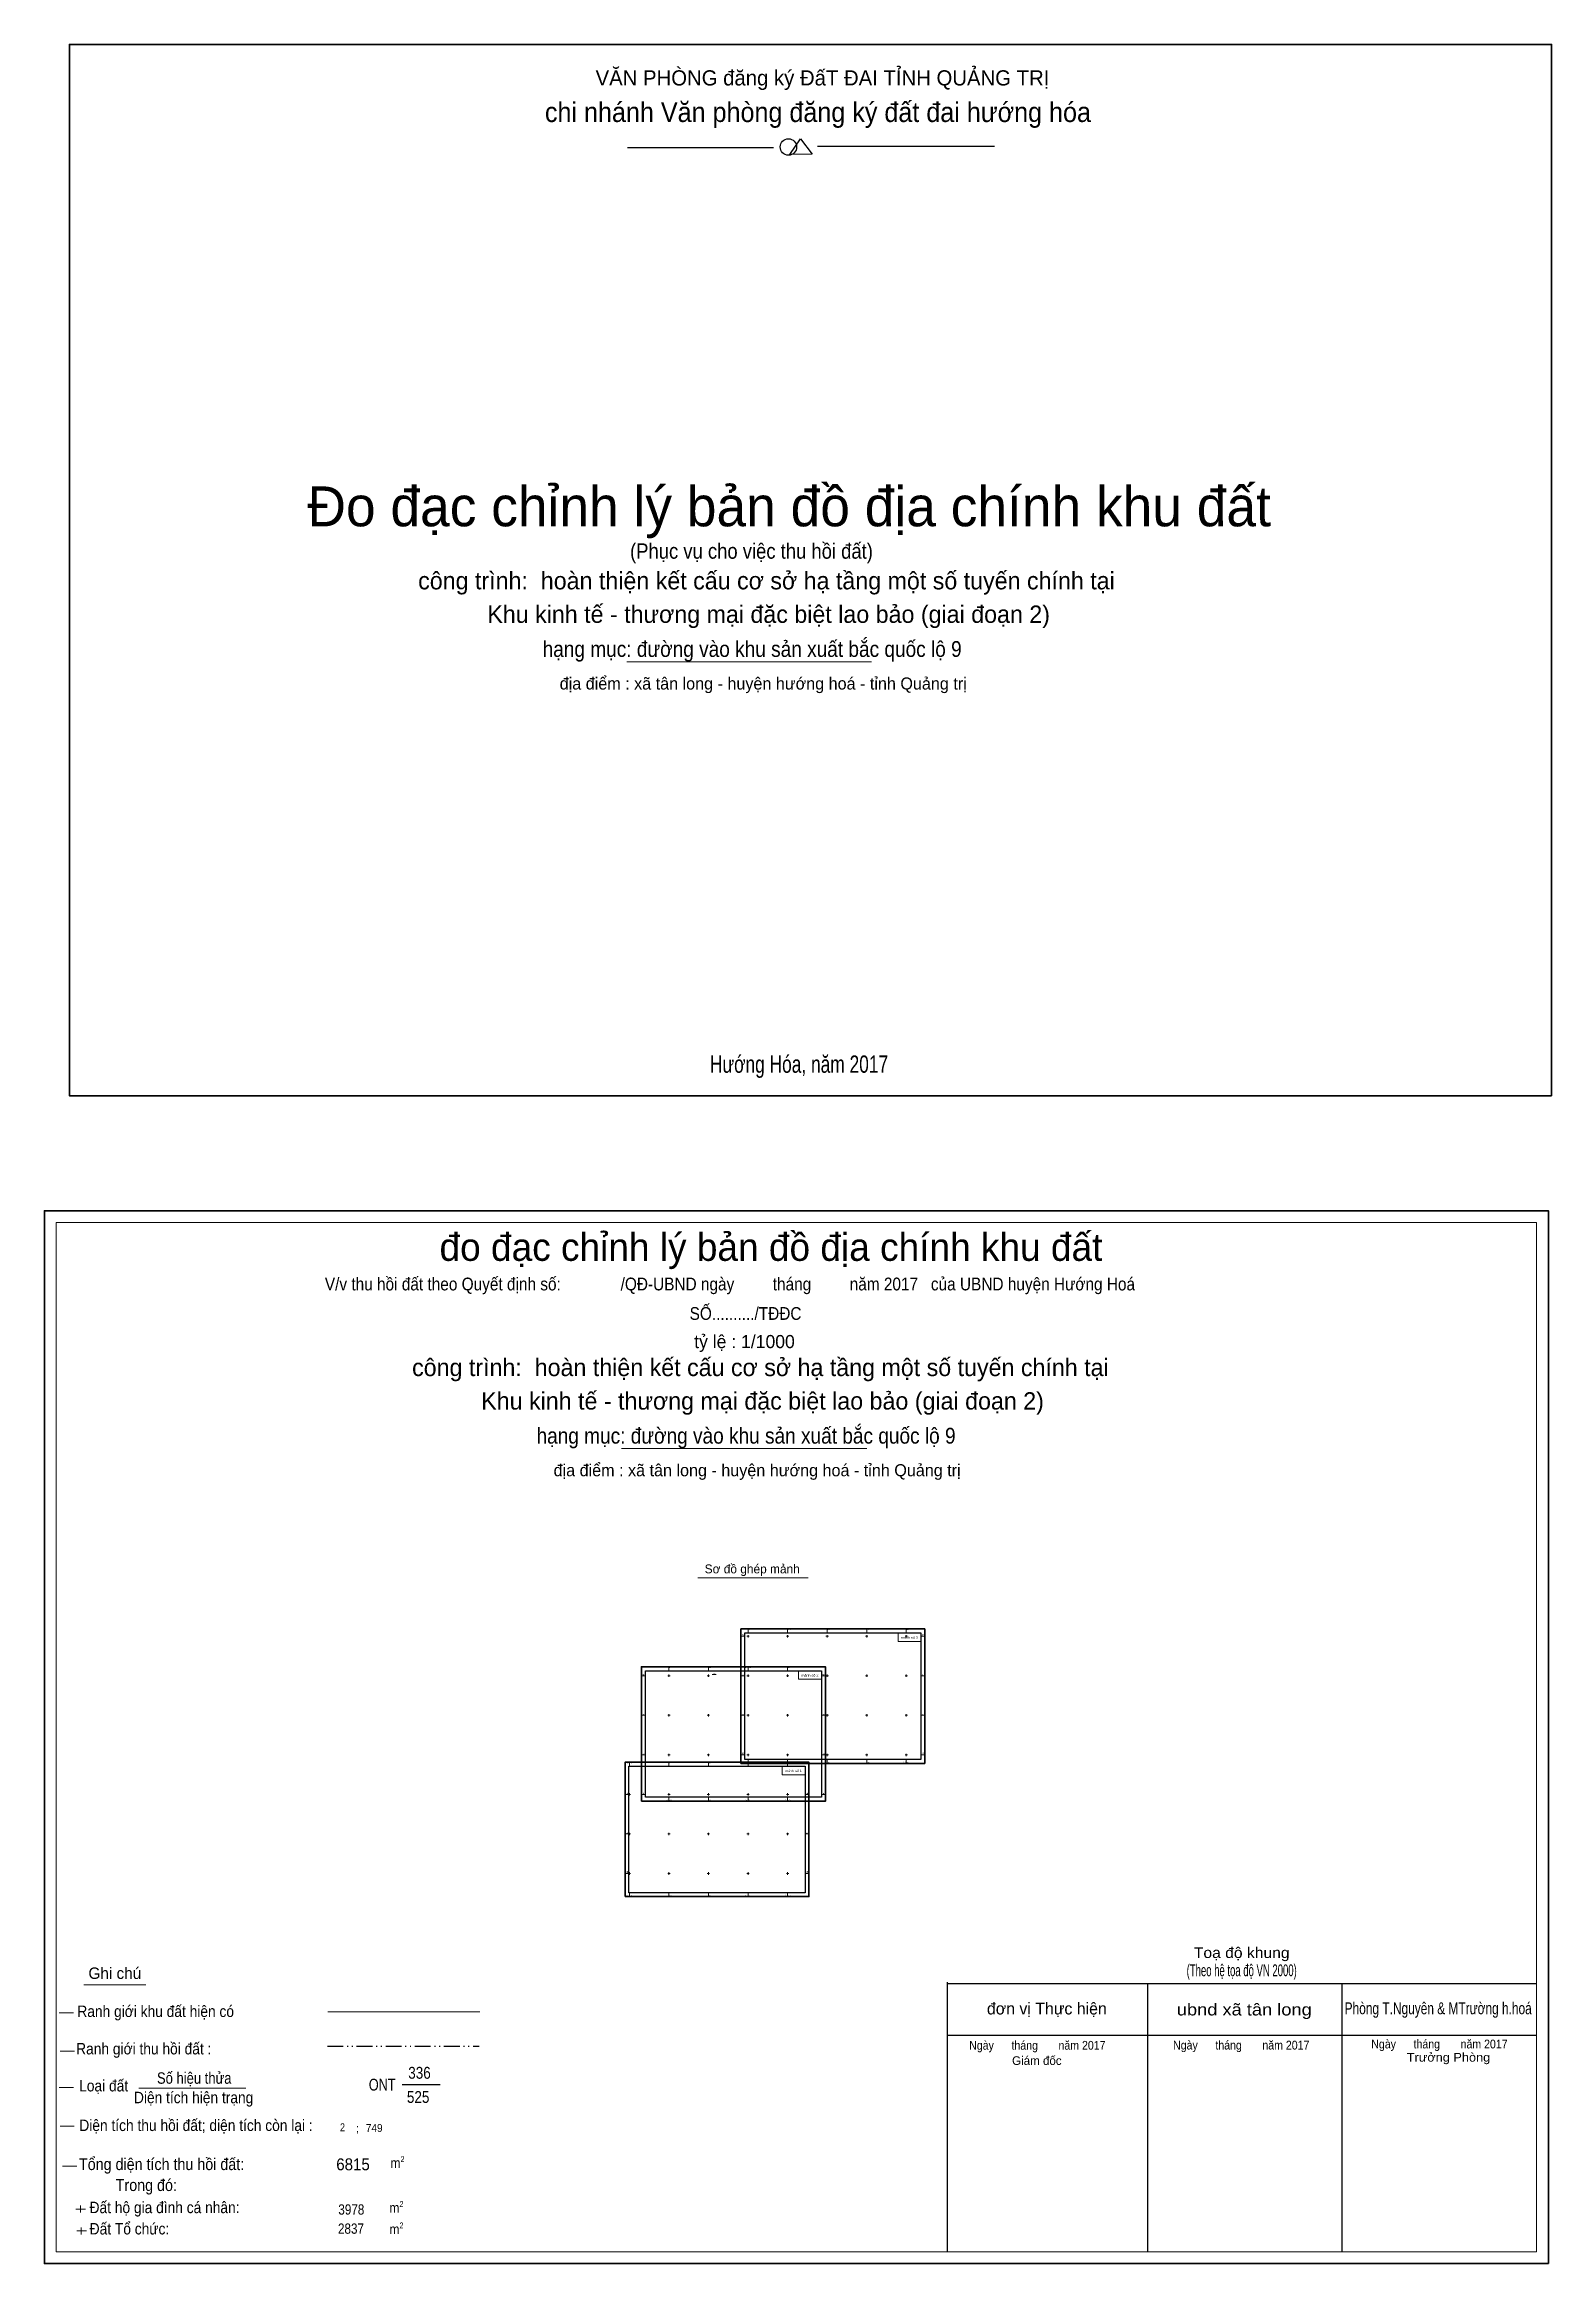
# Model space of a CAD drawing. Header units: metres. Extents: x 541636 to 543584, y 1835239 to 1836590.
# Drawn here: x 541636 to 542017, y 1835239 to 1835800 of the extents above; entities that cross this region are included whole.
import ezdxf
from ezdxf.enums import TextEntityAlignment as Align

# ---------------------------------------------------------------- set-up
doc = ezdxf.new("R2010")
doc.units = ezdxf.units.M
doc.header["$LTSCALE"] = 0.8
doc.linetypes.add('DASH_DOUBLE_DOT', pattern=[9.2, 5, -1.2, 0.3, -1.2, 0.3, -1.2])
for name, color, linetype, lineweight in [('2', 7, 'Continuous', 13), ('37', 7, 'Continuous', 13), ('63', 7, 'Continuous', 13)]:
    doc.layers.add(name, color=color, linetype=linetype, lineweight=lineweight)
doc.layers.add('5', color=7, linetype='Continuous')
doc.layers.add('6', color=7, linetype='Continuous')

msp = doc.modelspace()

# ---------------------------------------------------------------- linework, layer by layer
at = {"layer": '2'}
for points in [[(541852.13, 1835398.79), (541857.9, 1835398.79), (541857.9, 1835396.61), (541852.13, 1835396.61)], [(541826.99, 1835389.23), (541832.76, 1835389.23), (541832.76, 1835387.05), (541826.99, 1835387.05)], [(541822.85, 1835365.1), (541828.62, 1835365.1), (541828.62, 1835362.92), (541822.85, 1835362.92)]]:
    msp.add_lwpolyline(points, close=True, dxfattribs=at)
at = {"layer": '37', "lineweight": 25}
for p, q in [((541783.73, 1835774.4), (541820.64, 1835774.4)), ((541831.82, 1835774.71), (541876.52, 1835774.71)), ((542013.45, 1835310.05), (541864.49, 1835310.05)), ((541864.53, 1835310.47), (541864.53, 1835242.3)), ((541915.18, 1835310.05), (541915.18, 1835242.3)), ((541964.32, 1835310.05), (541964.32, 1835242.3)), ((542013.45, 1835297.02), (541864.49, 1835297.02)), ((541726.78, 1835284.56), (541736.38, 1835284.56))]:
    msp.add_line(p, q, dxfattribs=at)
at = {"layer": '37'}
for p, q in [((541783.59, 1835644.34), (541845.4, 1835644.34)), ((541782.26, 1835445.4), (541844.29, 1835445.4)), ((541801.55, 1835412.73), (541829.43, 1835412.73)), ((541646.32, 1835309.81), (541662.03, 1835309.81)), ((541643.72, 1835302.75), (541640.12, 1835302.75)), ((541708.04, 1835302.99), (541746.42, 1835302.99)), ((541643.94, 1835292.99), (541640.34, 1835292.99)), ((541643.7, 1835283.86), (541640.1, 1835283.86)), ((541660.25, 1835283.7), (541687.27, 1835283.7)), ((541643.9, 1835274.09), (541640.3, 1835274.09)), ((541644.55, 1835263.9), (541640.95, 1835263.9)), ((541644.32, 1835253.09), (541646.77, 1835253.09)), ((541645.44, 1835253.98), (541645.44, 1835252.2)), ((541644.52, 1835247.55), (541646.97, 1835247.55)), ((541645.64, 1835248.44), (541645.64, 1835246.66))]:
    msp.add_line(p, q, dxfattribs=at)
at = {"layer": '37', "linetype": 'DASH_DOUBLE_DOT', "lineweight": 25}
msp.add_line((541707.9, 1835294.28), (541746.28, 1835294.28), dxfattribs=at)
at = {"layer": '37', "lineweight": 35}
for points in [[(542017.35, 1835534.62), (541642.67, 1835534.62), (541642.67, 1835800.48), (542017.35, 1835800.48)], [(542016.53, 1835239.3), (541636.35, 1835239.3), (541636.35, 1835505.56), (542016.53, 1835505.56)]]:
    msp.add_lwpolyline(points, close=True, dxfattribs=at)
at = {"layer": '37', "lineweight": 25}
msp.add_lwpolyline([(541824.82, 1835772.62), (541827.5, 1835776.61), (541830.47, 1835772.71)], close=True, dxfattribs=at)
at = {"layer": '37'}
msp.add_lwpolyline([(542013.53, 1835242.3), (541639.35, 1835242.3), (541639.35, 1835502.56), (542013.53, 1835502.56)], close=True, dxfattribs=at)
at = {"layer": '37', "lineweight": 25}
msp.add_circle((541824.427, 1835774.541), 2.084, dxfattribs=at)
at = {"layer": '63'}
for p, q in [((541812.4, 1835397.95), (541813.4, 1835397.95)), ((541813.92, 1835397.95), (541814.52, 1835397.95)), ((541814.22, 1835398.79), (541814.22, 1835399.79)), ((541814.22, 1835397.65), (541814.22, 1835398.25)), ((541823.92, 1835397.95), (541824.52, 1835397.95)), ((541824.22, 1835398.79), (541824.22, 1835399.79)), ((541824.22, 1835397.65), (541824.22, 1835398.25)), ((541833.92, 1835397.95), (541834.52, 1835397.95)), ((541834.22, 1835398.79), (541834.22, 1835399.79)), ((541834.22, 1835397.65), (541834.22, 1835398.25)), ((541843.92, 1835397.95), (541844.52, 1835397.95)), ((541844.22, 1835398.79), (541844.22, 1835399.79)), ((541844.22, 1835397.65), (541844.22, 1835398.25)), ((541853.92, 1835397.95), (541854.52, 1835397.95)), ((541854.22, 1835398.79), (541854.22, 1835399.79)), ((541854.22, 1835397.65), (541854.22, 1835398.25)), ((541857.9, 1835397.95), (541858.9, 1835397.95)), ((541794.22, 1835389.23), (541794.22, 1835390.23)), ((541804.22, 1835389.23), (541804.22, 1835390.23)), ((541814.22, 1835389.23), (541814.22, 1835390.23)), ((541824.22, 1835389.23), (541824.22, 1835390.23)), ((541787.26, 1835387.95), (541788.26, 1835387.95)), ((541793.92, 1835387.95), (541794.52, 1835387.95)), ((541794.22, 1835387.65), (541794.22, 1835388.25)), ((541803.92, 1835387.95), (541804.52, 1835387.95)), ((541804.22, 1835387.65), (541804.22, 1835388.25)), ((541805.13, 1835388.26), (541806.13, 1835388.26)), ((541812.4, 1835387.95), (541813.4, 1835387.95)), ((541813.92, 1835387.95), (541814.52, 1835387.95)), ((541813.92, 1835387.95), (541814.52, 1835387.95)), ((541814.22, 1835387.65), (541814.22, 1835388.25)), ((541814.22, 1835387.65), (541814.22, 1835388.25)), ((541823.92, 1835387.95), (541824.52, 1835387.95)), ((541823.92, 1835387.95), (541824.52, 1835387.95)), ((541824.22, 1835387.65), (541824.22, 1835388.25)), ((541824.22, 1835387.65), (541824.22, 1835388.25)), ((541832.76, 1835387.95), (541833.76, 1835387.95)), ((541833.92, 1835387.95), (541834.52, 1835387.95)), ((541834.22, 1835387.65), (541834.22, 1835388.25)), ((541843.92, 1835387.95), (541844.52, 1835387.95)), ((541844.22, 1835387.65), (541844.22, 1835388.25)), ((541853.92, 1835387.95), (541854.52, 1835387.95)), ((541854.22, 1835387.65), (541854.22, 1835388.25)), ((541857.9, 1835387.95), (541858.9, 1835387.95)), ((541787.26, 1835377.95), (541788.26, 1835377.95)), ((541793.92, 1835377.95), (541794.52, 1835377.95)), ((541794.22, 1835377.65), (541794.22, 1835378.25)), ((541803.92, 1835377.95), (541804.52, 1835377.95)), ((541804.22, 1835377.65), (541804.22, 1835378.25)), ((541812.4, 1835377.95), (541813.4, 1835377.95)), ((541813.92, 1835377.95), (541814.52, 1835377.95)), ((541813.92, 1835377.95), (541814.52, 1835377.95)), ((541814.22, 1835377.65), (541814.22, 1835378.25)), ((541814.22, 1835377.65), (541814.22, 1835378.25)), ((541823.92, 1835377.95), (541824.52, 1835377.95)), ((541823.92, 1835377.95), (541824.52, 1835377.95)), ((541824.22, 1835377.65), (541824.22, 1835378.25)), ((541824.22, 1835377.65), (541824.22, 1835378.25)), ((541832.76, 1835377.95), (541833.76, 1835377.95)), ((541833.92, 1835377.95), (541834.52, 1835377.95)), ((541834.22, 1835377.65), (541834.22, 1835378.25)), ((541843.92, 1835377.95), (541844.52, 1835377.95)), ((541844.22, 1835377.65), (541844.22, 1835378.25)), ((541853.92, 1835377.95), (541854.52, 1835377.95)), ((541854.22, 1835377.65), (541854.22, 1835378.25)), ((541857.9, 1835377.95), (541858.9, 1835377.95)), ((541787.26, 1835367.95), (541788.26, 1835367.95)), ((541793.92, 1835367.95), (541794.52, 1835367.95)), ((541794.22, 1835367.65), (541794.22, 1835368.25)), ((541803.92, 1835367.95), (541804.52, 1835367.95)), ((541804.22, 1835367.65), (541804.22, 1835368.25)), ((541812.4, 1835367.95), (541813.4, 1835367.95)), ((541813.92, 1835367.95), (541814.52, 1835367.95)), ((541813.92, 1835367.95), (541814.52, 1835367.95)), ((541814.22, 1835367.65), (541814.22, 1835368.25)), ((541814.22, 1835367.65), (541814.22, 1835368.25)), ((541823.92, 1835367.95), (541824.52, 1835367.95)), ((541823.92, 1835367.95), (541824.52, 1835367.95)), ((541824.22, 1835367.65), (541824.22, 1835368.25)), ((541824.22, 1835367.65), (541824.22, 1835368.25)), ((541832.76, 1835367.95), (541833.76, 1835367.95)), ((541833.92, 1835367.95), (541834.52, 1835367.95)), ((541834.22, 1835367.65), (541834.22, 1835368.25)), ((541843.92, 1835367.95), (541844.52, 1835367.95)), ((541844.22, 1835367.65), (541844.22, 1835368.25)), ((541853.92, 1835367.95), (541854.52, 1835367.95)), ((541854.22, 1835367.65), (541854.22, 1835368.25)), ((541857.9, 1835367.95), (541858.9, 1835367.95)), ((541784.22, 1835365.1), (541784.22, 1835366.1)), ((541794.22, 1835365.1), (541794.22, 1835366.1)), ((541804.22, 1835365.1), (541804.22, 1835366.1)), ((541814.22, 1835365.79), (541814.22, 1835366.79)), ((541814.22, 1835365.1), (541814.22, 1835366.1)), ((541824.22, 1835365.79), (541824.22, 1835366.79)), ((541824.22, 1835365.1), (541824.22, 1835366.1)), ((541834.22, 1835365.79), (541834.22, 1835366.79)), ((541844.22, 1835365.79), (541844.22, 1835366.79)), ((541854.22, 1835365.79), (541854.22, 1835366.79)), ((541783.12, 1835357.95), (541784.12, 1835357.95)), ((541783.92, 1835357.95), (541784.52, 1835357.95)), ((541784.22, 1835357.65), (541784.22, 1835358.25)), ((541787.26, 1835357.95), (541788.26, 1835357.95)), ((541793.92, 1835357.95), (541794.52, 1835357.95)), ((541793.92, 1835357.95), (541794.52, 1835357.95)), ((541794.22, 1835357.65), (541794.22, 1835358.25)), ((541794.22, 1835357.65), (541794.22, 1835358.25)), ((541794.22, 1835356.23), (541794.22, 1835357.23)), ((541803.92, 1835357.95), (541804.52, 1835357.95)), ((541803.92, 1835357.95), (541804.52, 1835357.95)), ((541804.22, 1835357.65), (541804.22, 1835358.25)), ((541804.22, 1835357.65), (541804.22, 1835358.25)), ((541804.22, 1835356.23), (541804.22, 1835357.23)), ((541813.92, 1835357.95), (541814.52, 1835357.95)), ((541813.92, 1835357.95), (541814.52, 1835357.95)), ((541814.22, 1835357.65), (541814.22, 1835358.25)), ((541814.22, 1835357.65), (541814.22, 1835358.25)), ((541814.22, 1835356.23), (541814.22, 1835357.23)), ((541823.92, 1835357.95), (541824.52, 1835357.95)), ((541823.92, 1835357.95), (541824.52, 1835357.95)), ((541824.22, 1835357.65), (541824.22, 1835358.25)), ((541824.22, 1835357.65), (541824.22, 1835358.25)), ((541824.22, 1835356.23), (541824.22, 1835357.23)), ((541828.62, 1835357.95), (541829.62, 1835357.95)), ((541832.76, 1835357.95), (541833.76, 1835357.95)), ((541783.12, 1835347.95), (541784.12, 1835347.95)), ((541783.92, 1835347.95), (541784.52, 1835347.95)), ((541784.22, 1835347.65), (541784.22, 1835348.25)), ((541793.92, 1835347.95), (541794.52, 1835347.95)), ((541794.22, 1835347.65), (541794.22, 1835348.25)), ((541803.92, 1835347.95), (541804.52, 1835347.95)), ((541804.22, 1835347.65), (541804.22, 1835348.25)), ((541813.92, 1835347.95), (541814.52, 1835347.95)), ((541814.22, 1835347.65), (541814.22, 1835348.25)), ((541823.92, 1835347.95), (541824.52, 1835347.95)), ((541824.22, 1835347.65), (541824.22, 1835348.25)), ((541828.62, 1835347.95), (541829.62, 1835347.95)), ((541783.12, 1835337.95), (541784.12, 1835337.95)), ((541783.92, 1835337.95), (541784.52, 1835337.95)), ((541784.22, 1835337.65), (541784.22, 1835338.25)), ((541793.92, 1835337.95), (541794.52, 1835337.95)), ((541794.22, 1835337.65), (541794.22, 1835338.25)), ((541803.92, 1835337.95), (541804.52, 1835337.95)), ((541804.22, 1835337.65), (541804.22, 1835338.25)), ((541813.92, 1835337.95), (541814.52, 1835337.95)), ((541814.22, 1835337.65), (541814.22, 1835338.25)), ((541823.92, 1835337.95), (541824.52, 1835337.95)), ((541824.22, 1835337.65), (541824.22, 1835338.25)), ((541828.62, 1835337.95), (541829.62, 1835337.95)), ((541784.22, 1835332.1), (541784.22, 1835333.1)), ((541794.22, 1835332.1), (541794.22, 1835333.1)), ((541804.22, 1835332.1), (541804.22, 1835333.1)), ((541814.22, 1835332.1), (541814.22, 1835333.1)), ((541824.22, 1835332.1), (541824.22, 1835333.1))]:
    msp.add_line(p, q, dxfattribs=at)
at = {"layer": '63', "lineweight": 40}
for points in [[(541812.4, 1835365.79), (541812.4, 1835399.79), (541858.9, 1835399.79), (541858.9, 1835365.79)], [(541787.26, 1835356.23), (541787.26, 1835390.23), (541833.76, 1835390.23), (541833.76, 1835356.23)], [(541783.12, 1835332.1), (541783.12, 1835366.1), (541829.62, 1835366.1), (541829.62, 1835332.1)]]:
    msp.add_lwpolyline(points, close=True, dxfattribs=at)
at = {"layer": '63'}
for points in [[(541813.4, 1835398.79), (541857.9, 1835398.79), (541857.9, 1835366.79), (541813.4, 1835366.79)], [(541788.26, 1835389.23), (541832.76, 1835389.23), (541832.76, 1835357.23), (541788.26, 1835357.23)], [(541784.12, 1835365.1), (541828.62, 1835365.1), (541828.62, 1835333.1), (541784.12, 1835333.1)]]:
    msp.add_lwpolyline(points, close=True, dxfattribs=at)
at = {"layer": '63', "lineweight": 25}
for points in [[(541813.4, 1835366.79), (541813.4, 1835398.79), (541857.9, 1835398.79), (541857.9, 1835366.79)], [(541788.26, 1835357.23), (541788.26, 1835389.23), (541832.76, 1835389.23), (541832.76, 1835357.23)], [(541784.12, 1835333.1), (541784.12, 1835365.1), (541828.62, 1835365.1), (541828.62, 1835333.1)]]:
    msp.add_lwpolyline(points, close=True, dxfattribs=at)

# ---------------------------------------------------------------- texts
at = {"layer": '2'}
for s, width, p in [('mảnh số 3', 1.15, (541855, 1835397.3)), ('mảnh số 2', 1.15, (541829.86, 1835387.74)), ('mảnh số 1', 1.1, (541825.73, 1835363.61))]:
    msp.add_text(s, height=0.6, dxfattribs=dict(at, width=width)).set_placement(p, align=Align.CENTER)
at = {"layer": '37'}
for s, height, p in [('VĂN PHÒNG đăng ký ĐấT ĐAI TỈNH QUẢNG TRỊ', 3.84, (541833.04, 1835790.09)), ('Đo đạc chỉnh lý bản đồ địa chính khu đất', 10.08, (541824.62, 1835678.62)), ('công trình:  hoàn thiện kết cấu cơ sở hạ tầng một số tuyến chính tại ', 4.39, (541819.695, 1835662.67)), ('Khu kinh tế - thương mại đặc biệt lao bảo (giai đoạn 2)', 4.39, (541819.43, 1835654.2)), ('địa điểm : xã tân long - huyện hướng hoá - tỉnh Quảng trị', 3.05, (541818.06, 1835637.34)), ('đo đạc chỉnh lý bản đồ địa chính khu đất', 7, (541820.02, 1835492.87)), ('tỷ lệ : 1/1000', 3.32, (541813.325, 1835470.8)), ('công trình:  hoàn thiện kết cấu cơ sở hạ tầng một số tuyến chính tại ', 4.39, (541818.155, 1835463.73)), ('Khu kinh tế - thương mại đặc biệt lao bảo (giai đoạn 2)', 4.39, (541817.89, 1835455.26)), ('địa điểm : xã tân long - huyện hướng hoá - tỉnh Quảng trị', 3.05, (541816.52, 1835438.4)), ('Sơ đồ ghép mảnh', 2.248, (541815.285, 1835413.85)), ('Ghi chú', 2.892, (541654.155, 1835311.29)), ('đơn vị Thực hiện', 3, (541889.76, 1835302.3)), ('Giám đốc', 2.19, (541887.225, 1835289.54))]:
    msp.add_text(s, height=height, dxfattribs=at).set_placement(p, align=Align.CENTER)
for s, height, width, p in [('chi nhánh Văn phòng đăng ký đất đai hướng hóa', 5, 0.95, (541831.89, 1835780.85)), ('(Phục vụ cho việc thu hồi đất)', 3.872, 0.9, (541815.09, 1835670.42)), ('hạng mục: đường vào khu sản xuất bắc quốc lộ 9', 4, 0.9, (541815.26, 1835645.59)), ('Hướng Hóa, năm 2017', 4.37, 0.75, (541827.115, 1835540.43)), (' V/v thu hồi đất theo Quyết định số:              /QĐ-UBND ngày         tháng         năm 2017   của UBND huyện Hướng Hoá ', 3.23, 0.9, (541809.65, 1835485.4)), ('SỐ........../TĐĐC', 3.227, 0.9, (541813.59, 1835477.95)), ('hạng mục: đường vào khu sản xuất bắc quốc lộ 9', 4, 0.9, (541813.72, 1835446.65)), ('Toạ độ khung', 2.69, 1.1, (541939.015, 1835316.58)), ('(Theo hệ tọa độ VN 2000)', 3, 0.6, (541939.015, 1835311.97)), ('Phòng T.Nguyên & MTrường h.hoá', 3, 0.75, (541988.685, 1835302.36)), ('Ranh giới khu đất hiện có', 2.89, 0.9, (541664.48, 1835301.66)), ('ubnd xã tân long', 3, 1.15, (541939.665, 1835302.05)), ('Ranh giới thu hồi đất :', 2.89, 0.9, (541661.47, 1835292.2)), ('Ngày      tháng       năm 2017', 2.22, 0.9, (541887.355, 1835293.39)), ('Ngày      tháng       năm 2017', 2.22, 0.9, (541938.895, 1835293.44)), ('Ngày      tháng       năm 2017', 2.22, 0.9, (541988.995, 1835293.72)), ('336', 3, 0.85, (541731.17, 1835286.05)), ('Trưởng Phòng', 2.19, 1.1, (541991.285, 1835290.38)), ('Loại đất', 2.892, 0.9, (541651.325, 1835282.84)), ('Số hiệu thửa', 2.892, 0.85, (541674.225, 1835284.78)), ('Diện tích hiện trạng', 2.89, 0.9, (541674.075, 1835279.86)), ('525', 3, 0.85, (541730.83, 1835279.93)), ('Diện tích thu hồi đất; diện tích còn lại :', 2.891, 0.9, (541674.675, 1835272.83)), ('Tổng diện tích thu hồi đất:', 3, 0.9, (541665.975, 1835262.95)), ('2', 1.5, 0.8, (541726.875, 1835264.96)), ('Trong đó:', 3, 0.9, (541662.115, 1835257.66)), ('m', 2.5, 0.9, (541725.09, 1835263.51)), ('Đất hộ gia đình cá nhân:', 2.89, 0.9, (541666.72, 1835252.06)), ('2', 1.5, 0.8, (541726.615, 1835253.63)), ('Đất Tổ chức:', 2.89, 0.9, (541657.85, 1835246.67)), ('m', 2.5, 0.9, (541724.83, 1835252.18)), ('2', 1.5, 0.8, (541726.615, 1835248.2)), ('m', 2.5, 0.9, (541724.83, 1835246.75))]:
    msp.add_text(s, height=height, dxfattribs=dict(at, width=width)).set_placement(p, align=Align.CENTER)
at = {"layer": '37', "width": 0.8}
msp.add_text('ONT ', height=3, dxfattribs=at).set_placement((541726.02, 1835283.05), align=Align.RIGHT)
at = {"layer": '37'}
for s, height, width, p in [('6815', 3, 0.95, (541710.13, 1835262.91)), ('2837', 2.6, 0.85, (541710.56, 1835246.85)), ('3978', 2.6, 0.85, (541710.65, 1835251.69))]:
    msp.add_text(s, height=height, dxfattribs=dict(at, width=width)).set_placement(p)
at = {"layer": '5', "width": 0.85}
msp.add_text('2', height=2, dxfattribs=at).set_placement((541711.705, 1835272.77), align=Align.CENTER)
at = {"layer": '6', "width": 0.95}
msp.add_text('749', height=2, dxfattribs=at).set_placement((541719.725, 1835272.6), align=Align.CENTER)
at = {"layer": '63', "width": 0.95}
for s, height, p in [('1836', 0.2, (541812.55, 1835398.35)), ('400', 0.25, (541812.8, 1835398.05)), ('000', 0.25, (541814.32, 1835399.49)), ('100', 0.25, (541824.32, 1835399.49)), ('200', 0.25, (541834.32, 1835399.49)), ('300', 0.25, (541844.32, 1835399.49)), ('400', 0.25, (541854.32, 1835399.49)), ('1836', 0.2, (541858.05, 1835398.35)), ('400', 0.25, (541858.2, 1835398.05)), ('800', 0.25, (541794.32, 1835389.93)), ('900', 0.25, (541804.32, 1835389.93)), ('000', 0.25, (541814.32, 1835389.93)), ('100', 0.25, (541824.32, 1835389.93)), ('1836', 0.2, (541787.41, 1835388.35)), ('300', 0.25, (541787.66, 1835388.05)), ('300', 0.25, (541805.43, 1835388.36)), ('300', 0.25, (541812.8, 1835388.05)), ('1836', 0.2, (541832.91, 1835388.35)), ('300', 0.25, (541833.06, 1835388.05)), ('300', 0.25, (541858.2, 1835388.05)), ('200', 0.25, (541787.66, 1835378.05)), ('200', 0.25, (541812.8, 1835378.05)), ('200', 0.25, (541833.06, 1835378.05)), ('200', 0.25, (541858.2, 1835378.05)), ('100', 0.25, (541787.66, 1835368.05)), ('1836', 0.2, (541812.55, 1835368.35)), ('100', 0.25, (541812.8, 1835368.05)), ('100', 0.25, (541833.06, 1835368.05)), ('1836', 0.2, (541858.05, 1835368.35)), ('100', 0.25, (541858.2, 1835368.05)), ('700', 0.25, (541784.32, 1835365.8)), ('800', 0.25, (541794.32, 1835365.8)), ('900', 0.25, (541804.32, 1835365.8)), ('000', 0.25, (541814.32, 1835365.89)), ('000', 0.25, (541814.32, 1835365.8)), ('100', 0.25, (541824.32, 1835365.89)), ('100', 0.25, (541824.32, 1835365.8)), ('200', 0.25, (541834.32, 1835365.89)), ('300', 0.25, (541844.32, 1835365.89)), ('400', 0.25, (541854.32, 1835365.89)), ('1836', 0.2, (541783.27, 1835358.35)), ('1836', 0.2, (541783.27, 1835358.35)), ('000', 0.25, (541783.52, 1835358.05)), ('1836', 0.2, (541787.41, 1835358.35)), ('000', 0.25, (541787.66, 1835358.05)), ('800', 0.25, (541794.32, 1835356.33)), ('900', 0.25, (541804.32, 1835356.33)), ('000', 0.25, (541814.32, 1835356.33)), ('100', 0.25, (541824.32, 1835356.33)), ('1836', 0.2, (541828.77, 1835358.35)), ('1836', 0.2, (541828.77, 1835358.35)), ('000', 0.25, (541828.92, 1835358.05)), ('1836', 0.2, (541832.91, 1835358.35)), ('000', 0.25, (541833.06, 1835358.05)), ('900', 0.25, (541783.52, 1835348.05)), ('900', 0.25, (541828.92, 1835348.05)), ('1835', 0.2, (541783.27, 1835338.35)), ('800', 0.25, (541783.52, 1835338.05)), ('1835', 0.2, (541828.77, 1835338.35)), ('800', 0.25, (541828.92, 1835338.05)), ('700', 0.25, (541784.32, 1835332.2)), ('800', 0.25, (541794.32, 1835332.2)), ('900', 0.25, (541804.32, 1835332.2)), ('000', 0.25, (541814.32, 1835332.2)), ('100', 0.25, (541824.32, 1835332.2))]:
    msp.add_text(s, height=height, dxfattribs=at).set_placement(p)
for s, p in [('543', (541814.01, 1835399.49)), ('543', (541854.01, 1835399.59)), ('542', (541794.02, 1835389.93)), ('543', (541814.01, 1835389.93)), ('543', (541824.01, 1835390.03)), ('542', (541784.02, 1835365.8)), ('543', (541814.01, 1835365.99)), ('543', (541814.01, 1835365.8)), ('543', (541824.01, 1835365.9)), ('543', (541854.01, 1835366.09)), ('542', (541794.02, 1835356.43)), ('543', (541814.01, 1835356.43)), ('543', (541824.01, 1835356.53)), ('542', (541784.02, 1835332.3)), ('543', (541814.01, 1835332.3)), ('543', (541824.01, 1835332.4))]:
    msp.add_text(s, height=0.2, dxfattribs=at).set_placement(p, align=Align.RIGHT)
at = {"layer": '63'}
msp.add_text(';', height=2, dxfattribs=at).set_placement((541715.48, 1835272.55), align=Align.CENTER)

doc.saveas('drawing.dxf')
